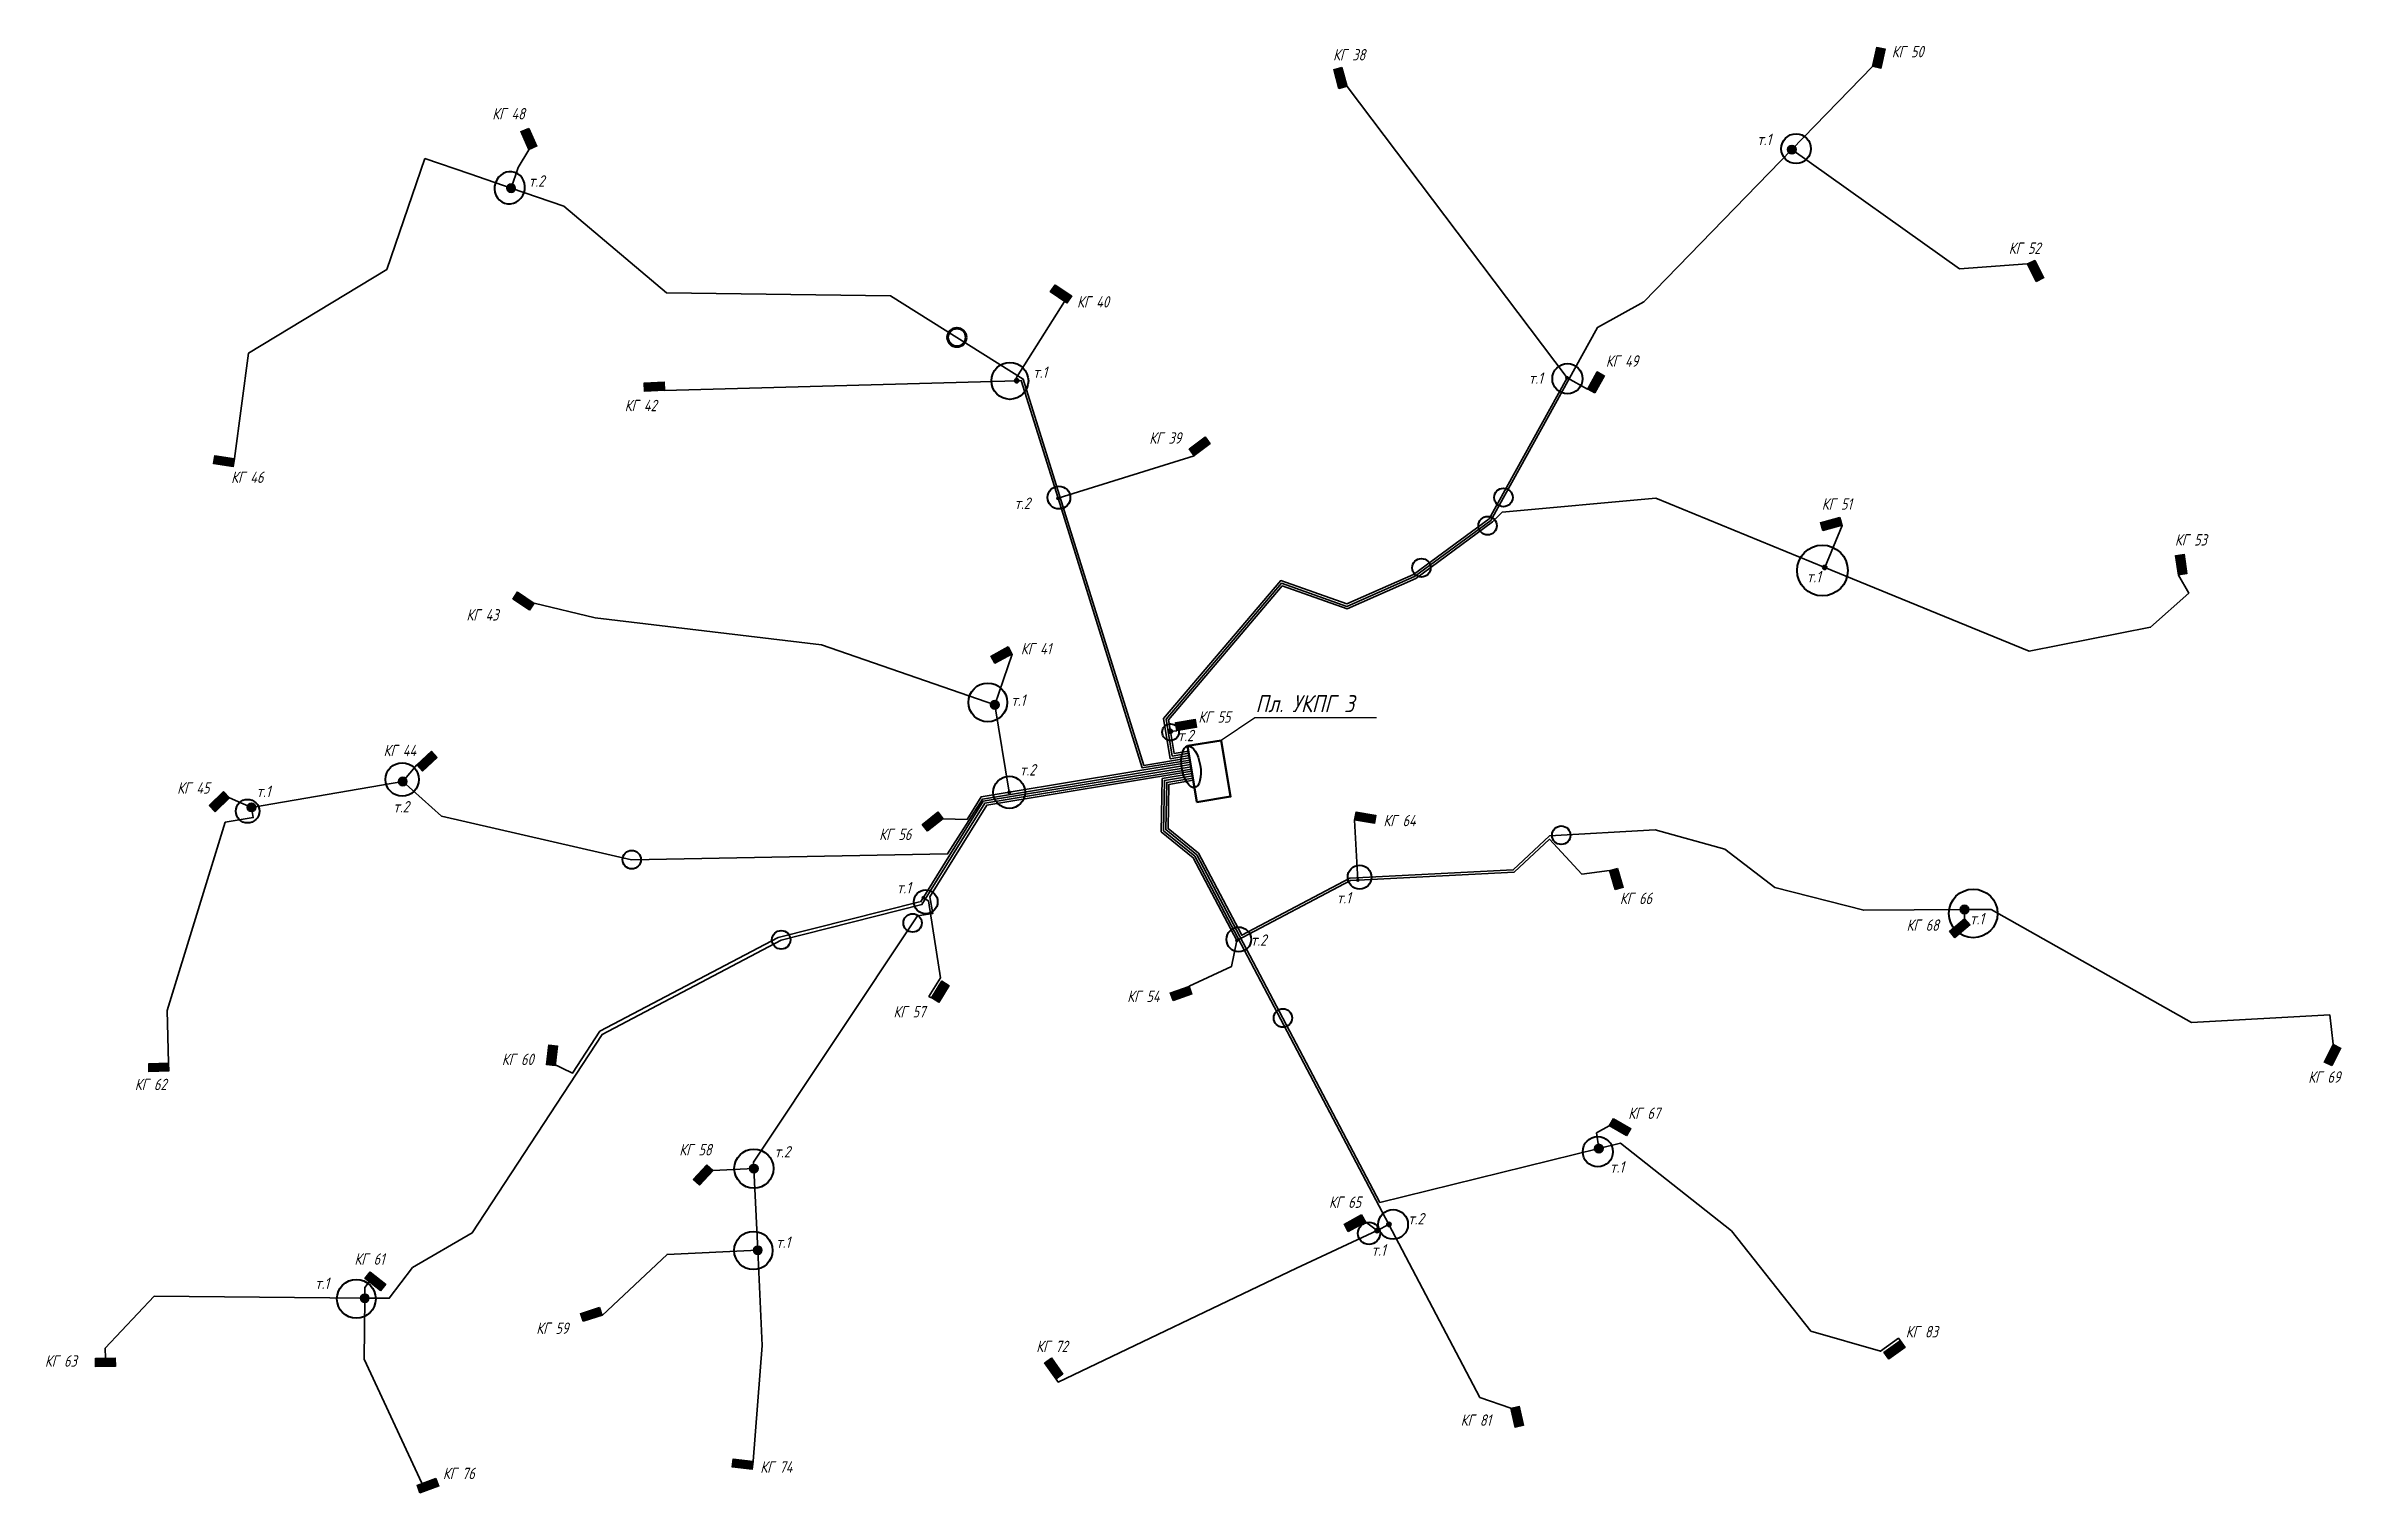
# Model space of a CAD drawing. Extents: x 1486405 to 1730346, y 2138194 to 2264178.
# Drawn here: x 1496409 to 1536708, y 2180834 to 2206225 of the extents above; entities that cross this region are included whole.
import ezdxf

# ---------------------------------------------------------------- set-up
doc = ezdxf.new("R2010")
doc.units = 0
for name, color, linetype, lineweight in [('159', 80, 'Continuous', 25), ('219', 11, 'Continuous', 25), ('273', 140, 'Continuous', 25), ('325', 92, 'Continuous', 25), ('426', 6, 'Continuous', 25), ('530', 1, 'Continuous', 25), ('ИИ_ОФОРМЛЕНИЕ_025', 7, 'Continuous', 25), ('ИИ_ПЛОЩАДКА_025', 7, 'Continuous', 25), ('ИИ_ТЕКСТ_025', 7, 'Continuous', 25), ('ОМГ', 6, 'Continuous', 18)]:
    doc.layers.add(name, color=color, linetype=linetype, lineweight=lineweight)
doc.styles.add('VNIPISIMPLEXCUR', font='simplex.shx', dxfattribs={"width": 0.8, "oblique": 15})

msp = doc.modelspace()

# ---------------------------------------------------------------- texts
at = {"layer": 'ИИ_ТЕКСТ_025', "lineweight": 35, "style": 'VNIPISIMPLEXCUR', "oblique": 15}
for s, height, width, p in [('КГ 38', 200, 0.75, (1519000, 2205970, -3)), ('КГ 50', 200, 0.75, (1528806, 2206025, -3)), ('КГ 48', 200, 0.75, (1504243, 2204935, -3)), ('т.1', 200, 0.8, (1526440, 2204485, -3)), ('т.2', 200, 0.8, (1504880, 2203754, -3)), ('КГ 52', 200, 0.75, (1530858, 2202576, -3)), ('КГ 40', 200, 0.75, (1514506, 2201635, -3)), ('КГ 49', 200, 0.75, (1523787, 2200596, -3)), ('т.1', 200, 0.8, (1513732, 2200400, -3)), ('т.1', 200, 0.8, (1522431, 2200296, -3)), ('КГ 42', 200, 0.75, (1506567, 2199816, -3)), ('КГ 39', 200, 0.75, (1515774, 2199246, -3)), ('КГ 46', 200, 0.75, (1499660, 2198557, -3)), ('т.2', 200, 0.8, (1513405, 2198101, -3)), ('КГ 51', 200, 0.75, (1527577, 2198088, -3)), ('КГ 53', 200, 0.75, (1533775, 2197459, -3)), ('т.1', 200, 0.8, (1527311, 2196814, -3)), ('КГ 43', 200, 0.75, (1503789, 2196143, -3)), ('КГ 41', 200, 0.75, (1513521, 2195550, -3)), ('т.1', 200, 0.8, (1513348, 2194646, -3)), ('Пл. УКПГ 3', 300, 0.8, (1517638, 2194535, -3)), ('КГ 55', 200, 0.75, (1516635, 2194350, -3)), ('КГ 44', 200, 0.75, (1502335, 2193763, -3)), ('т.2', 200, 0.8, (1516270, 2194026, -3)), ('т.2', 200, 0.8, (1513499, 2193424, -3)), ('КГ 45', 200, 0.75, (1498713, 2193106, -3)), ('т.1', 200, 0.8, (1500102, 2193046, -3)), ('т.2', 200, 0.8, (1502503, 2192776, -3)), ('КГ 64', 200, 0.75, (1519883, 2192534, -3)), ('КГ 56', 200, 0.75, (1511034, 2192292, -3)), ('т.1', 200, 0.8, (1511341, 2191357, -3)), ('т.1', 200, 0.8, (1519061, 2191178, -3)), ('КГ 66', 200, 0.75, (1524034, 2191169, -3)), ('КГ 68', 200, 0.75, (1529064, 2190699, -3)), ('т.1', 200, 0.8, (1530175, 2190813, -3)), ('т.2', 200, 0.8, (1517551, 2190436, -3)), ('КГ 54', 200, 0.75, (1515387, 2189450, -3)), ('КГ 57', 200, 0.75, (1511284, 2189179, -3)), ('КГ 60', 200, 0.75, (1504411, 2188344, -3)), ('КГ 62', 200, 0.75, (1497969, 2187904, -3)), ('КГ 69', 200, 0.75, (1536115, 2188034, -3)), ('КГ 67', 200, 0.75, (1524180, 2187399, -3)), ('КГ 58', 200, 0.75, (1507525, 2186759, -3)), ('т.2', 200, 0.8, (1509193, 2186722, -3)), ('т.1', 200, 0.8, (1523857, 2186455, -3)), ('КГ 65', 200, 0.75, (1518928, 2185838, -3)), ('т.2', 200, 0.8, (1520314, 2185548)), ('КГ 61', 200, 0.75, (1501824, 2184841, -3)), ('т.1', 200, 0.8, (1509222, 2185136, -3)), ('т.1', 200, 0.8, (1519673, 2184999, -3)), ('т.1', 200, 0.8, (1501130, 2184415, -3)), ('КГ 59', 200, 0.75, (1505015, 2183627, -3)), ('КГ 72', 200, 0.75, (1513790, 2183307, -3)), ('КГ 83', 200, 0.75, (1529051, 2183566, -3)), ('КГ 63', 200, 0.75, (1496391, 2183052, -3)), ('КГ 81', 200, 0.75, (1521239, 2182014, -3)), ('КГ 76', 200, 0.75, (1503377, 2181079, -3)), ('КГ 74', 200, 0.75, (1508947, 2181192, -3))]:
    msp.add_text(s, height=height, dxfattribs=dict(at, width=width)).set_placement(p)

# ---------------------------------------------------------------- hatches: boundary and pattern name
at = {"layer": 'ИИ_ОФОРМЛЕНИЕ_025'}
h = msp.add_hatch(color=256, dxfattribs=at)
edge = h.paths.add_edge_path()
edge.add_arc((1527052, 2204405), 75, 0, 360)
h = msp.add_hatch(color=256, dxfattribs=at)
edge = h.paths.add_edge_path()
edge.add_arc((1504572, 2203730), 75, 0, 360)
h = msp.add_hatch(color=256, dxfattribs=at)
edge = h.paths.add_edge_path()
edge.add_arc((1513447, 2200351), 37.5, 0, 360)
h = msp.add_hatch(color=256, dxfattribs=at)
edge = h.paths.add_edge_path()
edge.add_arc((1523105, 2200403), 18.8, 0, 360)
h = msp.add_hatch(color=256, dxfattribs=at)
edge = h.paths.add_edge_path()
edge.add_arc((1514172, 2198288), 18.8, 0, 360)
h = msp.add_hatch(color=256, dxfattribs=at)
edge = h.paths.add_edge_path()
edge.add_arc((1527629, 2197074), 37.5, 0, 360)
h = msp.add_hatch(color=256, dxfattribs=at)
edge = h.paths.add_edge_path()
edge.add_arc((1513062, 2194665), 75, 0, 360)
h = msp.add_hatch(color=256, dxfattribs=at)
edge = h.paths.add_edge_path()
edge.add_arc((1516144, 2194199), 37.5, 0, 360)
h = msp.add_hatch(color=256, dxfattribs=at)
edge = h.paths.add_edge_path()
edge.add_arc((1502671, 2193320), 75, 0, 360)
h = msp.add_hatch(color=256, dxfattribs=at)
edge = h.paths.add_edge_path()
edge.add_arc((1513316, 2193129), 22.5, 0, 360)
h = msp.add_hatch(color=256, dxfattribs=at)
edge = h.paths.add_edge_path()
edge.add_arc((1500017, 2192865), 75, 0, 360)
h = msp.add_hatch(color=256, dxfattribs=at)
edge = h.paths.add_edge_path()
edge.add_arc((1519433, 2191588), 18.8, 0, 360)
h = msp.add_hatch(color=256, dxfattribs=at)
edge = h.paths.add_edge_path()
edge.add_arc((1511807, 2191278), 18.8, 0, 360)
h = msp.add_hatch(color=256, dxfattribs=at)
edge = h.paths.add_edge_path()
edge.add_arc((1530083, 2191072), 75, 0, 360)
h = msp.add_hatch(color=256, dxfattribs=at)
edge = h.paths.add_edge_path()
edge.add_arc((1517309, 2190529), 18.8, 0, 360)
h = msp.add_hatch(color=256, dxfattribs=at)
edge = h.paths.add_edge_path()
edge.add_arc((1523665, 2186878), 75, 0, 360)
h = msp.add_hatch(color=256, dxfattribs=at)
edge = h.paths.add_edge_path()
edge.add_arc((1508835, 2186527), 75, 0, 360)
h = msp.add_hatch(color=256, dxfattribs=at)
edge = h.paths.add_edge_path()
edge.add_arc((1519772, 2185439), 37.5, 0, 360)
h = msp.add_hatch(color=256, dxfattribs=at)
edge = h.paths.add_edge_path()
edge.add_arc((1519979, 2185548), 37.5, 0, 360)
h = msp.add_hatch(color=256, dxfattribs=at)
edge = h.paths.add_edge_path()
edge.add_arc((1508901, 2185094), 75, 0, 360)
h = msp.add_hatch(color=256, dxfattribs=at)
edge = h.paths.add_edge_path()
edge.add_arc((1502004, 2184252), 75, 0, 360)
at = {"layer": 'ИИ_ПЛОЩАДКА_025'}
for points in [[(1528541, 2206204), (1528688, 2206173), (1528615, 2205830), (1528469, 2205861)], [(1519010, 2205813), (1519155, 2205851), (1519244, 2205513), (1519099, 2205474)], [(1504744, 2204724), (1504882, 2204784), (1505023, 2204464), (1504885, 2204403)], [(1531183, 2202400), (1531317, 2202467), (1531473, 2202154), (1531339, 2202087)], [(1514037, 2201910), (1514121, 2202034), (1514412, 2201839), (1514328, 2201714)], [(1523595, 2200133), (1523464, 2200205), (1523633, 2200511), (1523764, 2200439)], [(1506915, 2200164), (1506907, 2200314), (1507257, 2200332), (1507265, 2200182)], [(1516564, 2199035), (1516474, 2199155), (1516753, 2199366), (1516843, 2199246)], [(1499348, 2198893), (1499371, 2199041), (1499717, 2198986), (1499694, 2198838)], [(1527594, 2197719), (1527554, 2197863), (1527892, 2197955), (1527932, 2197811)], [(1533787, 2197287), (1533935, 2197309), (1533986, 2196962), (1533837, 2196941)], [(1504604, 2196519), (1504688, 2196644), (1504978, 2196448), (1504894, 2196324)], [(1513061, 2195388), (1512990, 2195520), (1513298, 2195685), (1513369, 2195553)], [(1516260, 2194207), (1516235, 2194355), (1516581, 2194413), (1516605, 2194265)], [(1503021, 2193502), (1502919, 2193612), (1503175, 2193851), (1503278, 2193741)], [(1499380, 2192789), (1499275, 2192896), (1499524, 2193141), (1499630, 2193034)], [(1511883, 2192449), (1511790, 2192566), (1512064, 2192784), (1512157, 2192666)], [(1519378, 2192638), (1519403, 2192787), (1519748, 2192730), (1519724, 2192582)], [(1523850, 2191755), (1523994, 2191798), (1524093, 2191462), (1523949, 2191420)], [(1529913, 2190577), (1529816, 2190692), (1530084, 2190917), (1530181, 2190802)], [(1512132, 2189820), (1512260, 2189742), (1512078, 2189443), (1511950, 2189521)], [(1516192, 2189471), (1516142, 2189612), (1516472, 2189728), (1516522, 2189587)], [(1505346, 2188333), (1505197, 2188350), (1505237, 2188698), (1505386, 2188681)], [(1536526, 2188328), (1536392, 2188397), (1536551, 2188708), (1536685, 2188640)], [(1498218, 2188224), (1498214, 2188374), (1498563, 2188384), (1498568, 2188235)], [(1524225, 2187230), (1524148, 2187102), (1523847, 2187280), (1523924, 2187409)], [(1507881, 2186235), (1507770, 2186336), (1508006, 2186595), (1508117, 2186494)], [(1519265, 2185420), (1519193, 2185551), (1519501, 2185719), (1519572, 2185587)], [(1502007, 2184599), (1502100, 2184716), (1502375, 2184499), (1502282, 2184381)], [(1505839, 2183843), (1505792, 2183985), (1506124, 2184095), (1506171, 2183952)], [(1528756, 2183184), (1528668, 2183306), (1528953, 2183511), (1529040, 2183389)], [(1497280, 2183050), (1497277, 2183200), (1497627, 2183207), (1497630, 2183057)], [(1514259, 2182923), (1514137, 2182835), (1513934, 2183120), (1514056, 2183207)], [(1522118, 2182326), (1522264, 2182360), (1522343, 2182019), (1522197, 2181985)], [(1508454, 2181287), (1508471, 2181436), (1508819, 2181396), (1508802, 2181247)], [(1502974, 2180834), (1502922, 2180975), (1503250, 2181098), (1503302, 2180957)]]:
    msp.add_hatch(color=256, dxfattribs=at).paths.add_polyline_path(points)

# ---------------------------------------------------------------- linework, layer by layer
at = {"layer": '159', "lineweight": 35}
for points in [[(1504885, 2204403), (1504695, 2204089), (1504572, 2203730)], [(1523464, 2200205), (1523105, 2200403)], [(1504978, 2196448), (1506047, 2196191), (1510023, 2195715), (1513062, 2194665)], [(1513369, 2195553), (1513062, 2194665)], [(1502919, 2193612), (1502671, 2193320)], [(1499630, 2193034), (1500017, 2192865)], [(1519572, 2185587), (1519771, 2185439)], [(1502084, 2184538), (1502006, 2184439), (1502004, 2184252)]]:
    msp.add_lwpolyline(points, dxfattribs=at)
at = {"layer": '219', "lineweight": 35}
for points in [[(1528469, 2205861), (1527052, 2204405)], [(1519244, 2205513), (1523105, 2200403)], [(1499717, 2198986), (1499965, 2200836), (1502390, 2202304), (1503057, 2204250)], [(1503057, 2204250), (1503849, 2203978), (1504572, 2203730)], [(1507265, 2200182), (1513447, 2200351)], [(1527932, 2197811), (1527629, 2197074)], [(1533837, 2196941), (1534018, 2196622), (1533346, 2196026), (1531214, 2195604), (1527629, 2197074)], [(1516260, 2194207), (1516144, 2194199)], [(1500017, 2192865), (1500047, 2192687), (1499555, 2192603), (1498536, 2189303), (1498563, 2188384)], [(1519378, 2192638), (1519433, 2191588)], [(1530084, 2190917), (1530083, 2191072)], [(1516472, 2189728), (1517217, 2190075), (1517309, 2190529)], [(1523663, 2186887), (1523620, 2187154), (1523847, 2187280)], [(1528953, 2183511), (1528923, 2183551), (1528607, 2183324), (1527387, 2183674), (1525992, 2185438), (1524045, 2186975), (1523665, 2186878)], [(1508117, 2186494), (1508835, 2186527)], [(1522118, 2182326), (1521578, 2182513), (1519979, 2185548)], [(1497452, 2183203), (1497448, 2183376), (1498307, 2184289), (1502004, 2184252)]]:
    msp.add_lwpolyline(points, dxfattribs=at)
at = {"layer": '273', "lineweight": 35}
for points in [[(1527052, 2204405), (1524452, 2201732), (1523638, 2201286), (1521768, 2197901), (1520429, 2196915), (1519243, 2196392), (1518095, 2196797), (1516069, 2194412), (1516176, 2193765), (1516468, 2193814)], [(1531183, 2202400), (1529995, 2202314), (1527052, 2204405)], [(1527052, 2204405), (1527052, 2204405)], [(1514286, 2201742), (1513445, 2200405), (1513447, 2200351)], [(1516564, 2199035), (1514172, 2198288)], [(1513062, 2194665), (1513316, 2193129)], [(1500017, 2192865), (1502671, 2193320)], [(1512157, 2192666), (1512576, 2192650), (1512822, 2193048), (1513316, 2193129)], [(1523850, 2191755), (1523368, 2191696), (1522796, 2192307), (1522180, 2191730), (1519433, 2191588)], [(1505291, 2188379), (1505653, 2188203), (1506133, 2188936), (1509259, 2190584), (1511743, 2191210), (1511743, 2191210)], [(1511950, 2189521), (1511907, 2189547), (1512107, 2189877), (1511896, 2191223), (1511807, 2191278)], [(1514137, 2182835), (1514175, 2182783), (1518359, 2184782), (1519771, 2185439)], [(1519771, 2185439), (1519979, 2185548)], [(1506171, 2183952), (1507311, 2185021), (1508901, 2185094)], [(1508819, 2181396), (1508978, 2183424), (1508901, 2185094)], [(1503007, 2181007), (1501993, 2183186), (1502004, 2184252)]]:
    msp.add_lwpolyline(points, dxfattribs=at)
at = {"layer": '325', "lineweight": 35}
for points in [[(1527052, 2204405), (1524452, 2201732), (1523638, 2201286), (1521768, 2197901), (1520429, 2196915), (1519243, 2196392), (1518095, 2196797), (1516069, 2194412), (1516176, 2193765), (1516468, 2193814)], [(1504572, 2203730), (1505497, 2203412), (1507298, 2201892), (1511233, 2201843), (1513561, 2200379), (1515679, 2193602), (1516481, 2193735)], [(1513447, 2200351), (1513527, 2200353), (1514172, 2198288)], [(1523105, 2200403), (1521738, 2197928), (1520409, 2196950), (1519241, 2196435), (1518082, 2196844), (1516026, 2194424), (1516143, 2193719), (1516474, 2193774)], [(1514172, 2198288), (1515651, 2193557), (1516487, 2193695)], [(1527629, 2197074), (1524665, 2198290), (1521965, 2198044), (1521799, 2197874), (1520449, 2196881), (1519244, 2196349), (1518108, 2196751), (1516111, 2194400), (1516144, 2194199)], [(1516144, 2194199), (1516209, 2193811), (1516461, 2193853)], [(1502671, 2193320), (1503350, 2192712), (1506687, 2191944), (1512233, 2192049), (1512847, 2193011), (1516500, 2193616)], [(1511758, 2191199), (1512856, 2192972), (1516506, 2193577)], [(1513316, 2193129), (1516494, 2193656)], [(1519433, 2191588), (1519306, 2191581), (1517309, 2190529)], [(1536551, 2188708), (1536492, 2189224), (1534066, 2189088), (1530547, 2191075), (1530083, 2191072)], [(1508901, 2185094), (1508835, 2186527)]]:
    msp.add_lwpolyline(points, dxfattribs=at)
at = {"layer": '426', "lineweight": 35}
for points in [[(1508835, 2186527), (1508830, 2186640), (1511705, 2190960), (1511972, 2191001), (1511925, 2191298), (1512920, 2192902), (1516520, 2193498)], [(1517309, 2190529), (1516544, 2191982), (1515982, 2192437), (1516000, 2193371), (1516527, 2193459)], [(1519979, 2185548), (1518429, 2188489), (1516576, 2192008), (1516022, 2192456), (1516040, 2193337), (1516533, 2193419)], [(1523665, 2186878), (1519821, 2185934), (1518468, 2188502), (1516607, 2192034), (1516063, 2192474), (1516079, 2193303), (1516540, 2193380)], [(1522798, 2192364), (1522163, 2191769), (1519295, 2191621), (1517397, 2190621), (1516639, 2192060), (1516103, 2192493), (1516118, 2193269), (1516546, 2193340)], [(1530083, 2191072), (1528312, 2191059), (1526754, 2191460), (1525878, 2192134), (1524651, 2192469), (1522798, 2192364)]]:
    msp.add_lwpolyline(points, dxfattribs=at)
at = {"layer": '530', "lineweight": 35}
msp.add_lwpolyline([(1502004, 2184252), (1502436, 2184253), (1502845, 2184792), (1503890, 2185400), (1506172, 2188882), (1509311, 2190537), (1511784, 2191160), (1512886, 2192937), (1516514, 2193538)], dxfattribs=at)
at = {"layer": 'ИИ_ОФОРМЛЕНИЕ_025', "lineweight": 35}
for centre, radius in [((1527052, 2204405), 75), ((1504572, 2203730), 75), ((1513447, 2200351), 37.5), ((1523105, 2200403), 18.8), ((1514172, 2198288), 18.8), ((1527629, 2197074), 37.5), ((1513062, 2194665), 75), ((1516144, 2194199), 37.5), ((1502671, 2193320), 75), ((1513316, 2193129), 22.5), ((1500017, 2192865), 75), ((1519433, 2191588), 18.8), ((1511807, 2191278), 18.8), ((1530083, 2191072), 75), ((1517309, 2190529), 18.8), ((1523665, 2186878), 75), ((1508835, 2186527), 75), ((1519772, 2185439), 37.5), ((1519979, 2185548), 37.5), ((1508901, 2185094), 75), ((1502004, 2184252), 75)]:
    msp.add_circle(centre, radius, dxfattribs=at)
at = {"layer": 'ИИ_ПЛОЩАДКА_025', "lineweight": 30, "flags": 128}
for points in [[(1528541, 2206204), (1528688, 2206173), (1528615, 2205830), (1528469, 2205861)], [(1519010, 2205813), (1519155, 2205851), (1519244, 2205513), (1519099, 2205474)], [(1504744, 2204724), (1504882, 2204784), (1505023, 2204464), (1504885, 2204403)], [(1531183, 2202400), (1531317, 2202467), (1531473, 2202154), (1531339, 2202087)], [(1514037, 2201910), (1514121, 2202034), (1514412, 2201839), (1514328, 2201714)], [(1523595, 2200133), (1523464, 2200205), (1523633, 2200511), (1523764, 2200439)], [(1506915, 2200164), (1506907, 2200314), (1507257, 2200332), (1507265, 2200182)], [(1516564, 2199035), (1516474, 2199155), (1516753, 2199366), (1516843, 2199246)], [(1499348, 2198893), (1499371, 2199041), (1499717, 2198986), (1499694, 2198838)], [(1527594, 2197719), (1527554, 2197863), (1527892, 2197955), (1527932, 2197811)], [(1533787, 2197287), (1533935, 2197309), (1533986, 2196962), (1533837, 2196941)], [(1504604, 2196519), (1504688, 2196644), (1504978, 2196448), (1504894, 2196324)], [(1513061, 2195388), (1512990, 2195520), (1513298, 2195685), (1513369, 2195553)], [(1516260, 2194207), (1516235, 2194355), (1516581, 2194413), (1516605, 2194265)], [(1503021, 2193502), (1502919, 2193612), (1503175, 2193851), (1503278, 2193741)], [(1499380, 2192789), (1499275, 2192896), (1499524, 2193141), (1499630, 2193034)], [(1511883, 2192449), (1511790, 2192566), (1512064, 2192784), (1512157, 2192666)], [(1519378, 2192638), (1519403, 2192787), (1519748, 2192730), (1519724, 2192582)], [(1523850, 2191755), (1523994, 2191798), (1524093, 2191462), (1523949, 2191420)], [(1529913, 2190577), (1529816, 2190692), (1530084, 2190917), (1530181, 2190802)], [(1512132, 2189820), (1512260, 2189742), (1512078, 2189443), (1511950, 2189521)], [(1516192, 2189471), (1516142, 2189612), (1516472, 2189728), (1516522, 2189587)], [(1505346, 2188333), (1505197, 2188350), (1505237, 2188698), (1505386, 2188681)], [(1536526, 2188328), (1536392, 2188397), (1536551, 2188708), (1536685, 2188640)], [(1498218, 2188224), (1498214, 2188374), (1498563, 2188384), (1498568, 2188235)], [(1524225, 2187230), (1524148, 2187102), (1523847, 2187280), (1523924, 2187409)], [(1507881, 2186235), (1507770, 2186336), (1508006, 2186595), (1508117, 2186494)], [(1519265, 2185420), (1519193, 2185551), (1519501, 2185719), (1519572, 2185587)], [(1502007, 2184599), (1502100, 2184716), (1502375, 2184499), (1502282, 2184381)], [(1505839, 2183843), (1505792, 2183985), (1506124, 2184095), (1506171, 2183952)], [(1528756, 2183184), (1528668, 2183306), (1528953, 2183511), (1529040, 2183389)], [(1497280, 2183050), (1497277, 2183200), (1497627, 2183207), (1497630, 2183057)], [(1514259, 2182923), (1514137, 2182835), (1513934, 2183120), (1514056, 2183207)], [(1522118, 2182326), (1522264, 2182360), (1522343, 2182019), (1522197, 2181985)], [(1508454, 2181287), (1508471, 2181436), (1508819, 2181396), (1508802, 2181247)], [(1502974, 2180834), (1502922, 2180975), (1503250, 2181098), (1503302, 2180957)]]:
    msp.add_lwpolyline(points, close=True, dxfattribs=at)
at = {"layer": 'ИИ_ПЛОЩАДКА_025', "lineweight": 50, "flags": 128}
msp.add_lwpolyline([(1516610, 2192956), (1517202, 2193054), (1517038, 2194040), (1516446, 2193942)], close=True, dxfattribs=at)
at = {"layer": 'ИИ_ТЕКСТ_025'}
msp.add_lwpolyline([(1519760, 2194436), (1517629, 2194436), (1517038, 2194040)], dxfattribs=at)
at = {"layer": 'ОМГ', "color": 7, "lineweight": 40}
for centre, radius in [((1527125, 2204422), 261), ((1513327, 2200348), 324), ((1523113, 2200386), 265), ((1514189, 2198300), 199), ((1521990, 2198302), 162), ((1521711, 2197807), 162), ((1520550, 2197068), 162), ((1527588, 2197021), 445), ((1512940, 2194707), 340), ((1516147, 2194184), 146), ((1502662, 2193355), 294), ((1513316, 2193129), 281), ((1499948, 2192799), 207), ((1523004, 2192377), 162), ((1506691, 2191948), 162), ((1519465, 2191641), 209), ((1511850, 2191207), 209), ((1530234, 2191004), 427), ((1509314, 2190541), 162), ((1511620, 2190838), 162), ((1517345, 2190548), 217), ((1518119, 2189170), 162), ((1523646, 2186823), 265), ((1508835, 2186527), 344), ((1508826, 2185090), 336), ((1519630, 2185391), 196), ((1520053, 2185548), 261), ((1501857, 2184242), 340)]:
    msp.add_circle(centre, radius, dxfattribs=at)
at = {"layer": 'ОМГ', "color": 7, "lineweight": 60}
msp.add_circle((1512397, 2201111), 162, dxfattribs=at)
at = {"layer": 'ОМГ', "color": 7, "lineweight": 40, "extrusion": (0, 0, -1)}
msp.add_ellipse((1504549, 2203737), major_axis=(-92, -269), ratio=0.934218, start_param=-1.570796, end_param=4.712389, dxfattribs=at)
at = {"layer": 'ОМГ', "color": 7, "lineweight": 40}
msp.add_ellipse((1516507, 2193577), major_axis=(-60, 365), ratio=0.439591, dxfattribs=at)

msp.set_redraw_order([(e.dxf.handle, doc.entitydb.next_handle()) for e in msp.query("TEXT MTEXT ATTDEF DIMENSION ARC_DIMENSION")])  # texts and dimensions are drawn at this point

doc.saveas('drawing.dxf')
